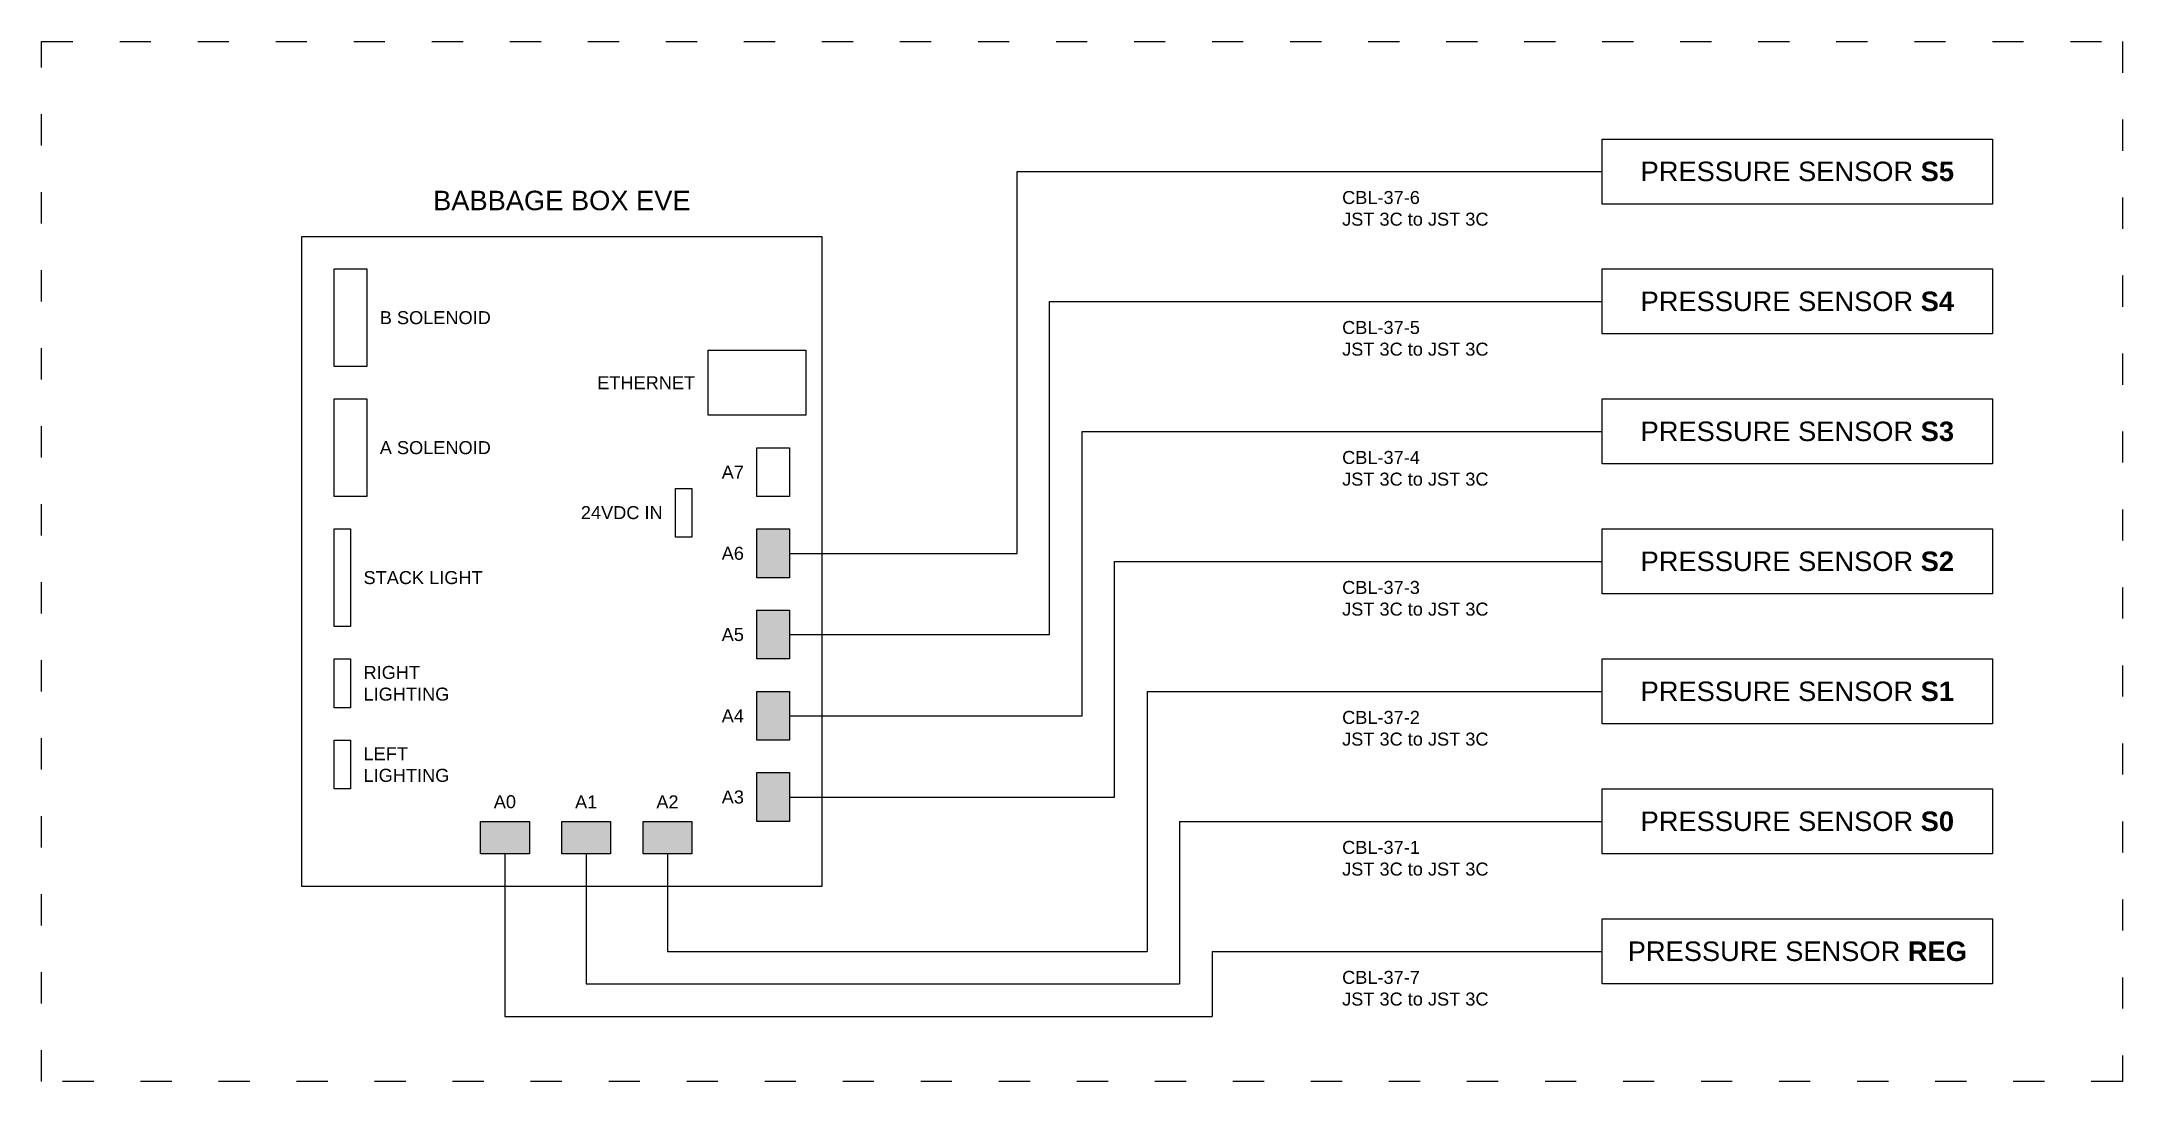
# Model space of a CAD drawing. Header units: inches. Extents: x -10 to 146, y 20 to 28.
# Drawn here: x 130.14 to 146.14, y 19.62 to 27.62 of the extents above; entities that cross this region are included whole.
import ezdxf

# ---------------------------------------------------------------- set-up
doc = ezdxf.new("R2010")
doc.units = ezdxf.units.IN
doc.header["$MEASUREMENT"] = 0
doc.linetypes.add('ACAD_ISO03W100', pattern=[30, 12, -18])
doc.styles.get("Standard").update_dxf_attribs({"font": 'arial.ttf'})

msp = doc.modelspace()

# ---------------------------------------------------------------- texts
at = {"color": 3}
for s, width, heights, insert, char_height, attachment_point in [('{\\C256;PRESSURE SENSOR \\fArial|b1|i0|c0|p34;S5}', 2.92638, [0], (143.645, 26.621), 0.15, 5), ('{\\C256;BABBAGE BOX EVE}', 3.7554, [0.155], (134.145, 26.321), 0.15, 8), ('{\\C256;PRESSURE SENSOR \\fArial|b1|i0|c0|p34;S4}', 2.92638, [0], (143.645, 25.621), 0.15, 5), ('{\\C256;B SOLENOID}', 1.28151, [0], (132.745, 25.496), 0.1, 4), ('{\\C256;ETHERNET}', 0.80609, [0], (135.17, 24.996), 0.1, 6), ('{\\C256;PRESSURE SENSOR \\fArial|b1|i0|c0|p34;S3}', 2.92638, [0], (143.645, 24.621), 0.15, 5), ('{\\C256;A SOLENOID}', 1.28151, [0], (132.745, 24.496), 0.1, 4), ('{\\C256;A7}', 0.80609, [0], (135.545, 24.308), 0.1, 6), ('{\\C256;24VDC IN}', 0.80609, [0], (134.92, 23.996), 0.1, 6), ('{\\C256;A6}', 0.80609, [0], (135.545, 23.683), 0.1, 6), ('{\\C256;PRESSURE SENSOR \\fArial|b1|i0|c0|p34;S2}', 2.92638, [0], (143.645, 23.621), 0.15, 5), ('{\\C256;STACK LIGHT}', 0.86744, [0], (132.62, 23.496), 0.1, 4), ('{\\C256;A5}', 0.80609, [0], (135.545, 23.058), 0.1, 6), ('{\\C256;RIGHT LIGHTING}', 0.97479, [0], (132.62, 22.683), 0.1, 4), ('{\\C256;PRESSURE SENSOR \\fArial|b1|i0|c0|p34;S1}', 2.92638, [0], (143.645, 22.621), 0.15, 5), ('{\\C256;A4}', 0.80609, [0], (135.545, 22.433), 0.1, 6), ('{\\C256;LEFT LIGHTING}', 0.80609, [0], (132.62, 22.058), 0.1, 4), ('{\\C256;A0}', 0.80609, [0], (133.707, 21.721), 0.1, 8), ('{\\C256;A1}', 0.80609, [0], (134.332, 21.721), 0.1, 8), ('{\\C256;A2}', 0.80609, [0], (134.957, 21.721), 0.1, 8), ('{\\C256;A3}', 0.80609, [0], (135.545, 21.808), 0.1, 6), ('{\\C256;PRESSURE SENSOR \\fArial|b1|i0|c0|p34;S0}', 2.92638, [0], (143.645, 21.621), 0.15, 5), ('{\\C256;PRESSURE SENSOR \\fArial|b1|i0|c0|p34;REG}', 2.92638, [0], (143.645, 20.621), 0.15, 5)]:
    msp.add_mtext_dynamic_manual_height_columns(s, width=width, gutter_width=1, heights=heights, dxfattribs=dict(at, insert=insert, char_height=char_height, attachment_point=attachment_point))
at = {"color": 3, "char_height": 0.1, "width": 4.46392, "attachment_point": 1}
for s, insert in [('{\\C256;CBL-37-6\\PJST 3C to JST 3C}', (140.145, 26.471)), ('{\\C256;CBL-37-5\\PJST 3C to JST 3C}', (140.145, 25.471)), ('{\\C256;CBL-37-4\\PJST 3C to JST 3C}', (140.145, 24.471)), ('{\\C256;CBL-37-3\\PJST 3C to JST 3C}', (140.145, 23.471)), ('{\\C256;CBL-37-2\\PJST 3C to JST 3C}', (140.145, 22.471)), ('{\\C256;CBL-37-1\\PJST 3C to JST 3C}', (140.145, 21.471)), ('{\\C256;CBL-37-7\\PJST 3C to JST 3C}', (140.145, 20.471))]:
    msp.add_mtext(s, dxfattribs=dict(at, insert=insert))

# ---------------------------------------------------------------- hatches: boundary and pattern name
h = msp.add_hatch(color=3)
h.dxf.hatch_style = 1
h.paths.add_polyline_path([(133.895, 21.621), (133.52, 21.621), (133.52, 21.371), (133.895, 21.371)])
h.paths.add_polyline_path([(134.52, 21.621), (134.145, 21.621), (134.145, 21.371), (134.52, 21.371)])
h.paths.add_polyline_path([(135.145, 21.621), (134.77, 21.621), (134.77, 21.371), (135.145, 21.371)])
h.paths.add_polyline_path([(135.895, 21.996), (135.645, 21.996), (135.645, 21.621), (135.895, 21.621)])
h.paths.add_polyline_path([(135.895, 22.621), (135.645, 22.621), (135.645, 22.246), (135.895, 22.246)])
h.paths.add_polyline_path([(135.895, 23.246), (135.645, 23.246), (135.645, 22.871), (135.895, 22.871)])
h.paths.add_polyline_path([(135.895, 23.871), (135.645, 23.871), (135.645, 23.496), (135.895, 23.496)])

# ---------------------------------------------------------------- linework, layer by layer
at = {"color": 3}
for p, q in [((137.645, 26.621), (142.145, 26.621)), ((137.645, 23.683), (137.645, 26.621)), ((137.895, 25.621), (142.145, 25.621)), ((137.895, 23.058), (137.895, 25.621)), ((138.145, 24.621), (142.145, 24.621)), ((138.145, 22.433), (138.145, 24.621)), ((135.895, 23.683), (137.645, 23.683)), ((138.395, 23.621), (142.145, 23.621)), ((138.395, 21.808), (138.395, 23.621)), ((135.895, 23.058), (137.895, 23.058)), ((138.645, 22.621), (142.145, 22.621)), ((138.645, 22.621), (138.645, 20.621)), ((135.895, 22.433), (138.145, 22.433)), ((135.895, 21.808), (138.395, 21.808)), ((138.895, 21.621), (142.145, 21.621)), ((138.895, 21.621), (138.895, 20.371)), ((133.707, 21.371), (133.707, 20.121)), ((134.332, 21.371), (134.332, 20.371)), ((134.957, 21.371), (134.957, 20.621)), ((134.957, 20.621), (138.645, 20.621)), ((139.145, 20.621), (142.145, 20.621)), ((139.145, 20.621), (139.145, 20.121)), ((134.332, 20.371), (138.895, 20.371)), ((133.707, 20.121), (139.145, 20.121))]:
    msp.add_line(p, q, dxfattribs=at)
at = {"linetype": 'ACAD_ISO03W100', "ltscale": 0.02}
msp.add_lwpolyline([(130.145, 27.621), (146.145, 27.621), (146.145, 19.621), (130.145, 19.621)], close=True, dxfattribs=at)
for points in [[(142.145, 26.871), (145.145, 26.871), (145.145, 26.371), (142.145, 26.371)], [(132.395, 25.871), (132.645, 25.871), (132.645, 25.121), (132.395, 25.121)], [(142.145, 25.871), (145.145, 25.871), (145.145, 25.371), (142.145, 25.371)], [(136.02, 24.746), (135.27, 24.746), (135.27, 25.246), (136.02, 25.246)], [(132.395, 24.871), (132.645, 24.871), (132.645, 24.121), (132.395, 24.121)], [(142.145, 24.871), (145.145, 24.871), (145.145, 24.371), (142.145, 24.371)], [(135.895, 24.121), (135.645, 24.121), (135.645, 24.496), (135.895, 24.496)], [(135.02, 24.183), (135.145, 24.183), (135.145, 23.808), (135.02, 23.808)], [(132.395, 23.871), (132.52, 23.871), (132.52, 23.121), (132.395, 23.121)], [(135.895, 23.496), (135.645, 23.496), (135.645, 23.871), (135.895, 23.871)], [(142.145, 23.871), (145.145, 23.871), (145.145, 23.371), (142.145, 23.371)], [(135.895, 22.871), (135.645, 22.871), (135.645, 23.246), (135.895, 23.246)], [(132.395, 22.871), (132.52, 22.871), (132.52, 22.496), (132.395, 22.496)], [(142.145, 22.871), (145.145, 22.871), (145.145, 22.371), (142.145, 22.371)], [(135.895, 22.246), (135.645, 22.246), (135.645, 22.621), (135.895, 22.621)], [(132.395, 22.246), (132.52, 22.246), (132.52, 21.871), (132.395, 21.871)], [(135.895, 21.621), (135.645, 21.621), (135.645, 21.996), (135.895, 21.996)], [(142.145, 21.871), (145.145, 21.871), (145.145, 21.371), (142.145, 21.371)], [(133.52, 21.371), (133.52, 21.621), (133.895, 21.621), (133.895, 21.371)], [(134.145, 21.371), (134.145, 21.621), (134.52, 21.621), (134.52, 21.371)], [(134.77, 21.371), (134.77, 21.621), (135.145, 21.621), (135.145, 21.371)], [(142.145, 20.871), (145.145, 20.871), (145.145, 20.371), (142.145, 20.371)]]:
    msp.add_lwpolyline(points, close=True)
msp.add_lwpolyline([(136.145, 24.746), (136.145, 21.121), (132.145, 21.121), (132.145, 26.121), (136.145, 26.121), (136.145, 24.746)])

msp.set_redraw_order([(e.dxf.handle, doc.entitydb.next_handle()) for e in msp.query("TEXT MTEXT ATTDEF DIMENSION ARC_DIMENSION")])  # texts and dimensions are drawn at this point

doc.saveas('drawing.dxf')
